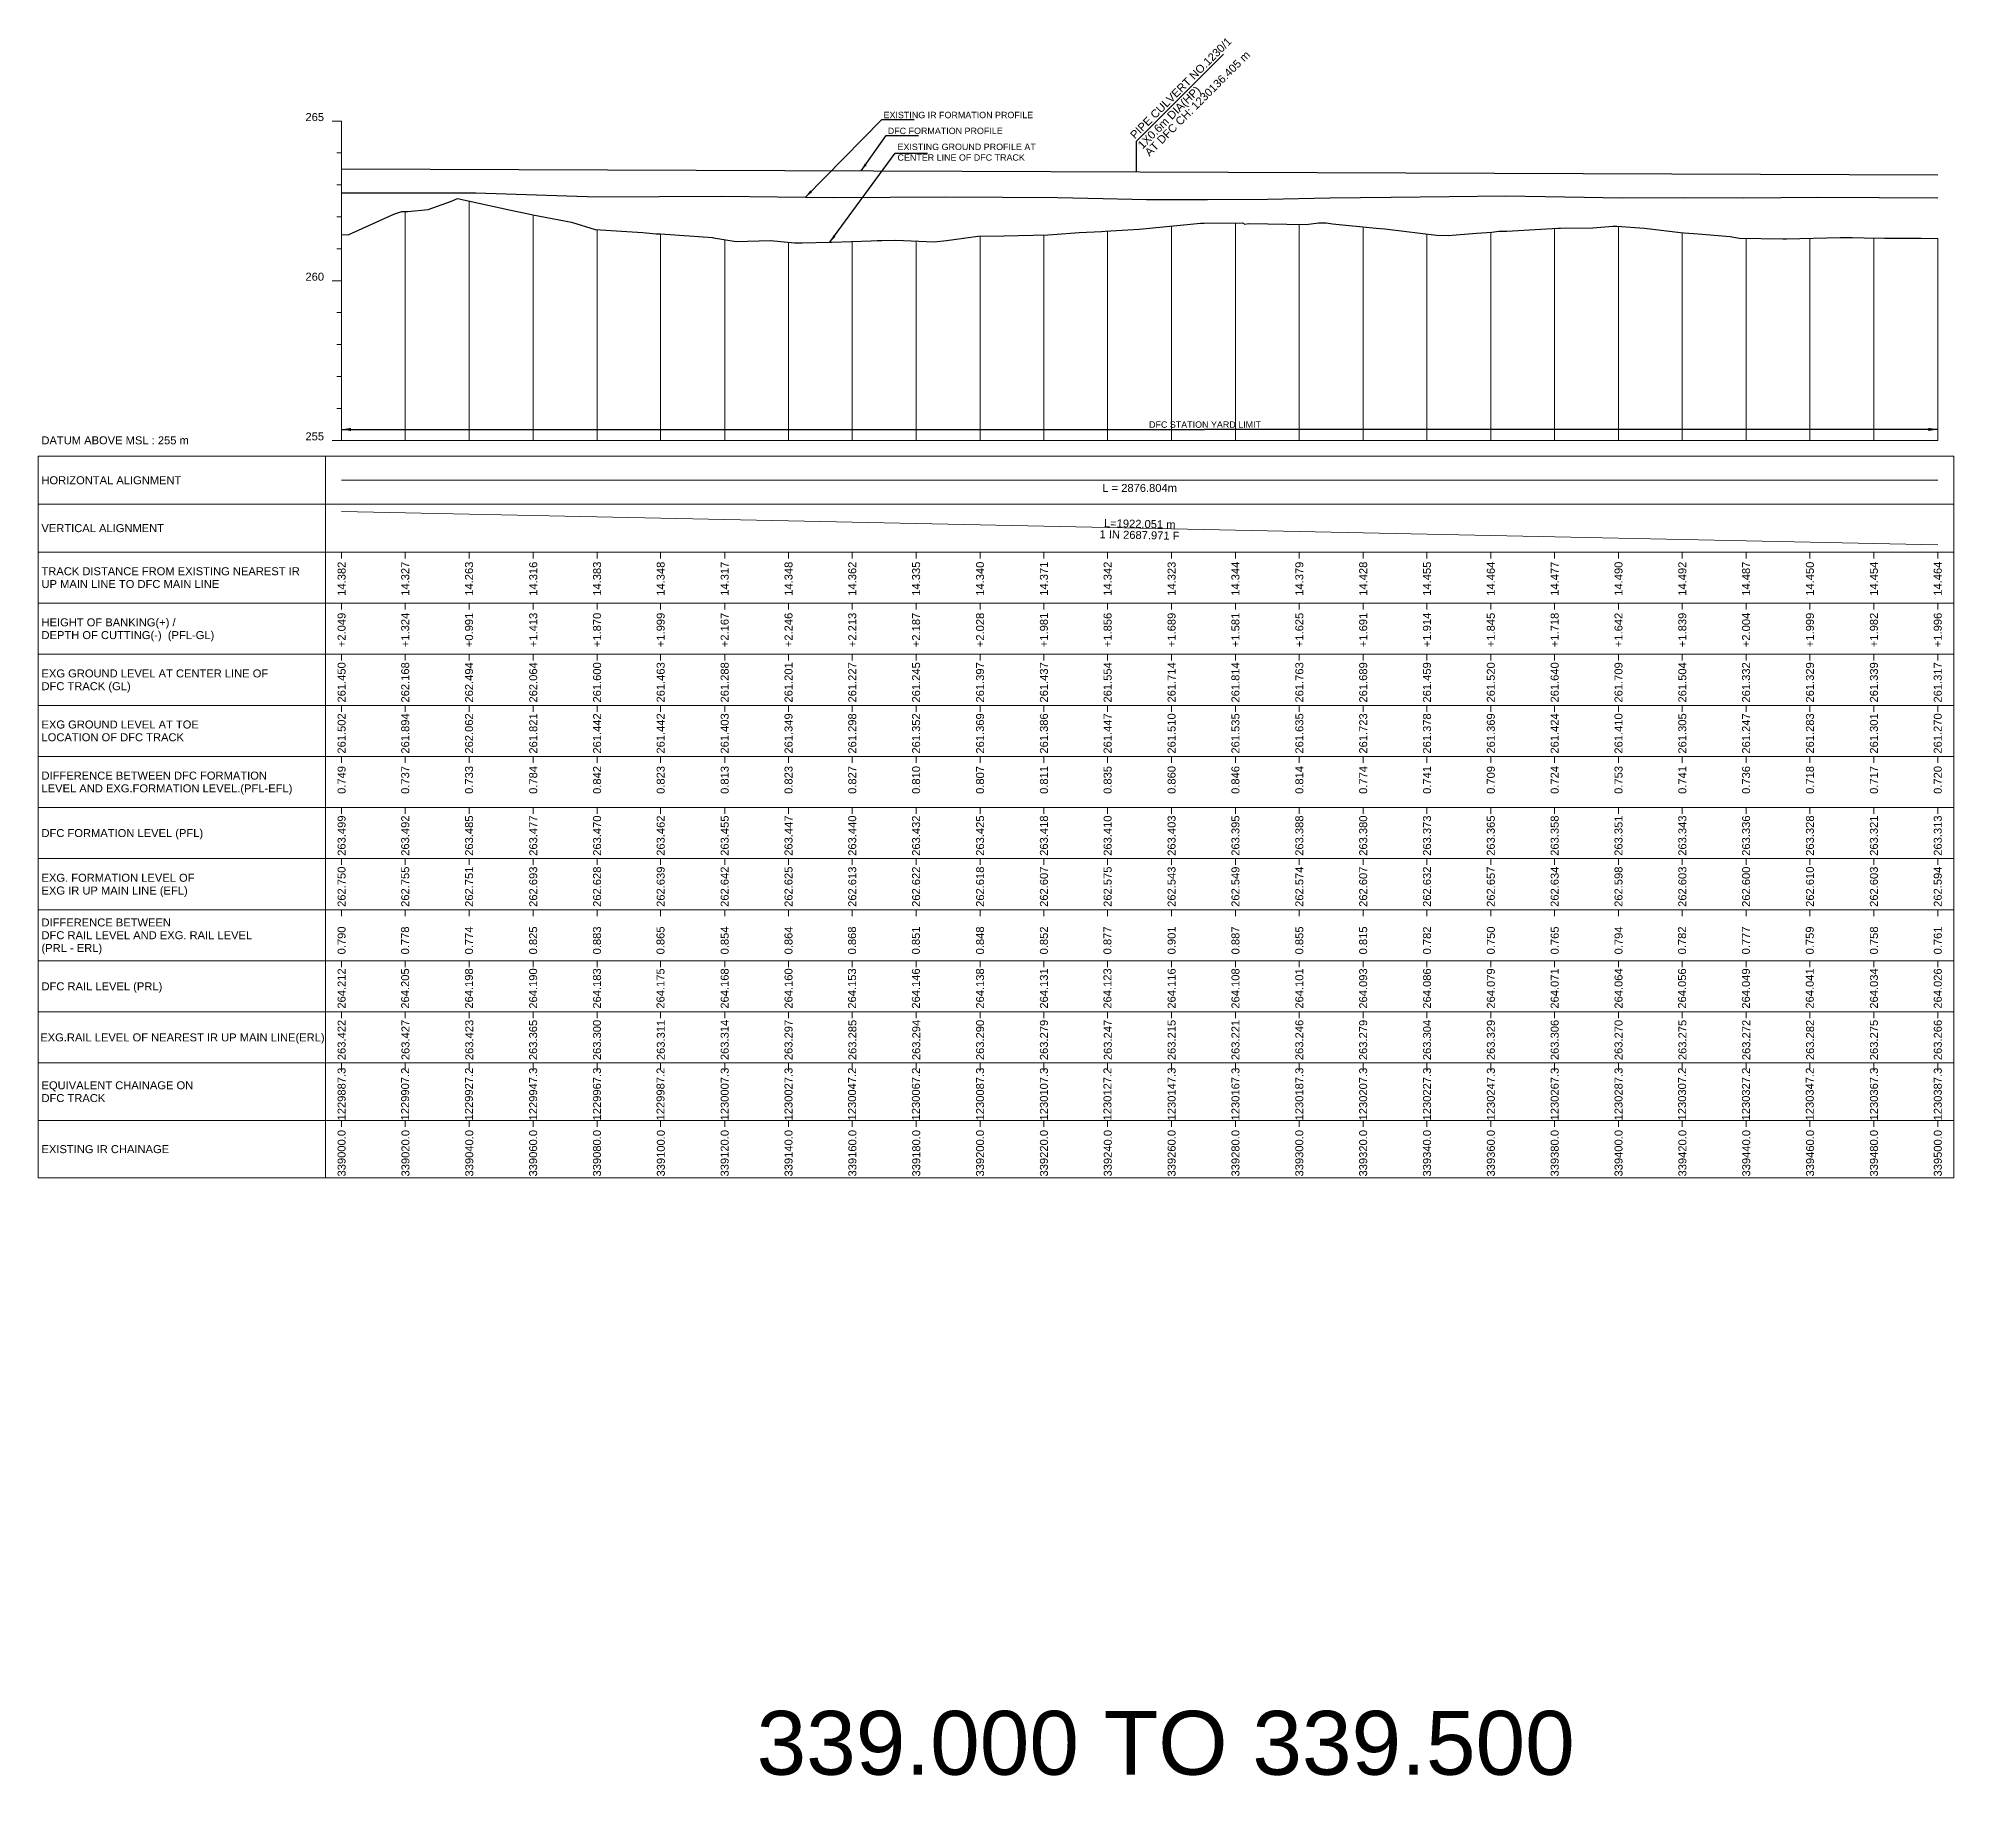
# Model space of a CAD drawing. Header units: metres. Extents: x 30905 to 43495, y -2428 to -1873.
# Drawn here: x 39905 to 40505, y -2428 to -1874 of the extents above; entities that cross this region are included whole.
import ezdxf
from ezdxf.enums import TextEntityAlignment as Align

# ---------------------------------------------------------------- set-up
doc = ezdxf.new("R2010")
doc.units = ezdxf.units.M
doc.header["$MEASUREMENT"] = 0
for name, color, linetype, lineweight in [('LS CUT FILL', 10, 'Continuous', 0), ('LS DATUM', 7, 'Continuous', 0), ('LS DATUM X', 7, 'Continuous', 0), ('LS DATUM Y', 7, 'Continuous', 0), ('LS DIFF. EXG.RL & PRO. RL', 10, 'Continuous', 0), ('LS DIFF. PFL & EFL', 10, 'Continuous', 0), ('LS EXG FL', 7, 'Continuous', 0), ('LS EXG GL', 7, 'Continuous', 0), ('LS EXG GL AT PRO TOE', 7, 'Continuous', 0), ('LS EXG IR CH', 7, 'Continuous', 0), ('LS EXG RL', 7, 'Continuous', 0), ('LS EXG. FL', 7, 'Continuous', 0), ('LS EXG. GL', 7, 'Continuous', 0), ('LS EXG. GL AT PRO. TOE', 7, 'Continuous', 0), ('LS EXG. IR CH', 7, 'Continuous', 0), ('LS EXG. RL', 7, 'Continuous', 0), ('LS FRAME', 7, 'Continuous', 0), ('LS HORIZONTAL ALIGNMENT', 10, 'Continuous', 0), ('LS PFL-EFL', 10, 'Continuous', 0), ('LS PRL-ERL', 10, 'Continuous', 0), ('LS PRO FL', 10, 'Continuous', 0), ('LS PRO. CUT & FILL', 10, 'Continuous', 0), ('LS PRO. DFCC CH', 10, 'Continuous', 0), ('LS PRO. FL', 10, 'Continuous', 0), ('LS PRO. RL', 10, 'Continuous', 0), ('LS PROFILE EXG FL', 7, 'Continuous', 25), ('LS PROFILE EXG GL', 7, 'Continuous', 30), ('LS PROFILE PRO FL', 1, 'Continuous', 30), ('LS TICKS', 7, 'Continuous', 0), ('LS TRACK CENTER', 10, 'Continuous', 0), ("LS TRACK CENTER's", 10, 'Continuous', 0), ('LS VERTICAL ALIGNMENT', 10, 'Continuous', 0), ('Profile Grid', 7, 'Continuous', 0)]:
    doc.layers.add(name, color=color, linetype=linetype, lineweight=lineweight)
for name, color, linetype in [('LS DRAIN CULVERT', 10, 'Continuous'), ('ref text', 3, 'Continuous'), ('STATION YARD LIMIT IN LS', 7, 'Continuous')]:
    doc.layers.add(name, color=color, linetype=linetype)
doc.styles.get("Standard").update_dxf_attribs({"font": 'arial.ttf'})
doc.styles.add('Style-Arial', font='arial.ttf')
doc.styles.add('StyleArial', font='arial.ttf')
doc.dimstyles.get("Standard").update_dxf_attribs({"dimtxt": 5, "dimasz": 0.18, "dimexe": 0.18, "dimexo": 0.0625, "dimgap": 0.09, "dimtad": 0, "dimtih": 1, "dimtoh": 1, "dimdec": 4, "dimzin": 0, "dimdsep": 46, "dimtxsty": 'Standard', "dimcen": 0.09, "dimadec": 0, "dimazin": 0, "dimtfac": 1, "dimtdec": 4, "dimtofl": 0, "dimtmove": 0, "dimatfit": 3, "dimfxl": 1, "dimtolj": 1, "dimtzin": 0, "dimarcsym": 0})

msp = doc.modelspace()

# ---------------------------------------------------------------- texts
at = {"layer": 'LS CUT FILL', "lineweight": 0, "style": 'Style-Arial'}
for s, p in [('+2.049', (40000, -2054)), ('+1.324', (40019.93, -2054)), ('+0.991', (40039.93, -2054)), ('+1.413', (40060.03, -2054)), ('+1.870', (40080.03, -2054)), ('+1.999', (40099.95, -2054)), ('+2.167', (40120, -2054)), ('+2.246', (40140, -2054)), ('+2.213', (40159.96, -2054)), ('+2.187', (40179.96, -2054)), ('+2.028', (40200, -2054)), ('+1.981', (40220, -2054)), ('+1.856', (40239.95, -2054)), ('+1.689', (40259.99, -2054)), ('+1.581', (40279.99, -2054)), ('+1.625', (40300.01, -2054)), ('+1.691', (40320.01, -2054)), ('+1.914', (40339.99, -2054)), ('+1.845', (40359.99, -2054)), ('+1.718', (40379.99, -2054)), ('+1.642', (40399.99, -2054)), ('+1.839', (40419.98, -2054)), ('+2.004', (40439.95, -2054)), ('+1.999', (40459.95, -2054)), ('+1.982', (40479.99, -2054)), ('+1.996', (40499.99, -2054))]:
    msp.add_text(s, height=2.5, rotation=90, dxfattribs=at).set_placement(p, align=Align.MIDDLE_RIGHT)
at = {"layer": 'LS DATUM', "color": 7, "style": 'StyleArial'}
msp.add_text('DATUM ABOVE MSL : 255 m', height=2.5, rotation=0.00003, dxfattribs=at).set_placement((39905.97, -2000), align=Align.MIDDLE_LEFT)
at = {"layer": 'LS DATUM Y', "color": 7, "lineweight": 0, "style": 'Style-Arial'}
for s, p in [('265', (39994.5, -1900)), ('265', (39994.5, -1900)), ('260', (39994.5, -1950)), ('255', (39994.5, -2000))]:
    msp.add_text(s, height=2.5, dxfattribs=at).set_placement(p, align=Align.RIGHT)
at = {"layer": 'LS DIFF. EXG.RL & PRO. RL', "color": 10, "style": 'StyleArial'}
for s, p in [('DIFFERENCE BETWEEN ', (39906, -2151)), ('DFC RAIL LEVEL AND EXG. RAIL LEVEL ', (39906, -2155)), ('(PRL - ERL)', (39906, -2159))]:
    msp.add_text(s, height=2.5, rotation=0.00003, dxfattribs=at).set_placement(p, align=Align.MIDDLE_LEFT)
at = {"layer": 'LS DIFF. PFL & EFL', "color": 10, "style": 'StyleArial'}
for s, p in [('DIFFERENCE BETWEEN DFC FORMATION ', (39906, -2105)), ('LEVEL AND EXG.FORMATION LEVEL.(PFL-EFL)', (39906, -2109))]:
    msp.add_text(s, height=2.5, rotation=0.00003, dxfattribs=at).set_placement(p, align=Align.MIDDLE_LEFT)
at = {"layer": 'LS DRAIN CULVERT'}
for s, p in [('PIPE CULVERT NO.1230/1', (40248.53, -1905.76)), ('AT DFC CH: 1230136.405 m', (40253.08, -1911.2)), ('1X0.6m DIA(HP)', (40250.88, -1908.91))]:
    msp.add_text(s, height=2.5, rotation=44.95988, dxfattribs=at).set_placement(p)
at = {"layer": 'LS EXG FL', "style": 'StyleArial'}
for s, p in [('EXG. FORMATION LEVEL OF', (39906, -2137)), ('EXG IR UP MAIN LINE (EFL)', (39906, -2141))]:
    msp.add_text(s, height=2.5, rotation=0.00003, dxfattribs=at).set_placement(p, align=Align.MIDDLE_LEFT)
at = {"layer": 'LS EXG GL', "lineweight": 0, "style": 'Style-Arial'}
for s, p in [('261.450', (40000, -2069.5)), ('262.168', (40019.93, -2069.5)), ('262.494', (40039.93, -2069.5)), ('262.064', (40060.03, -2069.5)), ('261.600', (40080.03, -2069.5)), ('261.463', (40099.95, -2069.5)), ('261.288', (40120, -2069.5)), ('261.201', (40140, -2069.5)), ('261.227', (40159.96, -2069.5)), ('261.245', (40179.96, -2069.5)), ('261.397', (40200, -2069.5)), ('261.437', (40220, -2069.5)), ('261.554', (40239.95, -2069.5)), ('261.714', (40259.99, -2069.5)), ('261.814', (40279.99, -2069.5)), ('261.763', (40300.01, -2069.5)), ('261.689', (40320.01, -2069.5)), ('261.459', (40339.99, -2069.5)), ('261.520', (40359.99, -2069.5)), ('261.640', (40379.99, -2069.5)), ('261.709', (40399.99, -2069.5)), ('261.504', (40419.98, -2069.5)), ('261.332', (40439.95, -2069.5)), ('261.329', (40459.95, -2069.5)), ('261.339', (40479.99, -2069.5)), ('261.317', (40499.99, -2069.5))]:
    msp.add_text(s, height=2.5, rotation=90, dxfattribs=at).set_placement(p, align=Align.MIDDLE_RIGHT)
at = {"layer": 'LS EXG GL AT PRO TOE', "color": 7, "style": 'StyleArial'}
for s, p in [('EXG GROUND LEVEL AT TOE', (39906, -2089)), ('LOCATION OF DFC TRACK', (39906, -2093))]:
    msp.add_text(s, height=2.5, rotation=0.00003, dxfattribs=at).set_placement(p, align=Align.MIDDLE_LEFT)
at = {"layer": 'LS EXG IR CH', "style": 'Style-Arial'}
for s, p in [('339000.0', (40000, -2216)), ('339020.0', (40020, -2216)), ('339040.0', (40040, -2216)), ('339060.0', (40060, -2216)), ('339080.0', (40080, -2216)), ('339100.0', (40100, -2216)), ('339120.0', (40120, -2216)), ('339140.0', (40140, -2216)), ('339160.0', (40160, -2216)), ('339180.0', (40180, -2216)), ('339200.0', (40200, -2216)), ('339220.0', (40220, -2216)), ('339240.0', (40240, -2216)), ('339260.0', (40260, -2216)), ('339280.0', (40280, -2216)), ('339300.0', (40300, -2216)), ('339320.0', (40320, -2216)), ('339340.0', (40340, -2216)), ('339360.0', (40360, -2216)), ('339380.0', (40380, -2216)), ('339400.0', (40400, -2216)), ('339420.0', (40420, -2216)), ('339440.0', (40440, -2216)), ('339460.0', (40460, -2216)), ('339480.0', (40480, -2216)), ('339500.0', (40500, -2216))]:
    msp.add_text(s, height=2.5, rotation=90, dxfattribs=at).set_placement(p, align=Align.MIDDLE_RIGHT)
at = {"layer": 'LS EXG RL', "style": 'Style-Arial'}
for s, p in [('263.422', (40000, -2181.5)), ('263.427', (40020, -2181.5)), ('263.423', (40040, -2181.5)), ('263.365', (40060, -2181.5)), ('263.300', (40080, -2181.5)), ('263.311', (40100, -2181.5)), ('263.314', (40120, -2181.5)), ('263.297', (40140, -2181.5)), ('263.285', (40160, -2181.5)), ('263.294', (40180, -2181.5)), ('263.290', (40200, -2181.5)), ('263.279', (40220, -2181.5)), ('263.247', (40240, -2181.5)), ('263.215', (40260, -2181.5)), ('263.221', (40280, -2181.5)), ('263.246', (40300, -2181.5)), ('263.279', (40320, -2181.5)), ('263.304', (40340, -2181.5)), ('263.329', (40360, -2181.5)), ('263.306', (40380, -2181.5)), ('263.270', (40400, -2181.5)), ('263.275', (40420, -2181.5)), ('263.272', (40440, -2181.5)), ('263.282', (40460, -2181.5)), ('263.275', (40480, -2181.5)), ('263.266', (40500, -2181.5))]:
    msp.add_text(s, height=2.5, rotation=90, dxfattribs=at).set_placement(p, align=Align.MIDDLE_RIGHT)
at = {"layer": 'LS EXG. FL'}
for s, p in [('262.750', (40000, -2133.5)), ('262.755', (40019.93, -2133.5)), ('262.751', (40039.93, -2133.5)), ('262.693', (40060.03, -2133.5)), ('262.628', (40080.03, -2133.5)), ('262.639', (40099.95, -2133.5)), ('262.642', (40120, -2133.5)), ('262.625', (40140, -2133.5)), ('262.613', (40159.96, -2133.5)), ('262.622', (40179.96, -2133.5)), ('262.618', (40200, -2133.5)), ('262.607', (40220, -2133.5)), ('262.575', (40239.95, -2133.5)), ('262.543', (40259.99, -2133.5)), ('262.549', (40279.99, -2133.5)), ('262.574', (40300.01, -2133.5)), ('262.607', (40320.01, -2133.5)), ('262.632', (40339.99, -2133.5)), ('262.657', (40359.99, -2133.5)), ('262.634', (40379.99, -2133.5)), ('262.598', (40399.99, -2133.5)), ('262.603', (40419.98, -2133.5)), ('262.600', (40439.95, -2133.5)), ('262.610', (40459.95, -2133.5)), ('262.603', (40479.99, -2133.5)), ('262.594', (40499.99, -2133.5))]:
    msp.add_text(s, height=2.5, rotation=90, dxfattribs=at).set_placement(p, align=Align.MIDDLE_RIGHT)
at = {"layer": 'LS EXG. GL', "color": 7, "style": 'StyleArial'}
for s, p in [('EXG GROUND LEVEL AT CENTER LINE OF ', (39906, -2073)), ('DFC TRACK (GL)', (39906, -2077))]:
    msp.add_text(s, height=2.5, rotation=0.00003, dxfattribs=at).set_placement(p, align=Align.MIDDLE_LEFT)
at = {"layer": 'LS EXG. GL AT PRO. TOE'}
for s, p in [('261.502', (40000, -2085.5)), ('261.894', (40019.93, -2085.5)), ('262.062', (40039.93, -2085.5)), ('261.821', (40060.03, -2085.5)), ('261.442', (40080.03, -2085.5)), ('261.442', (40099.95, -2085.5)), ('261.403', (40120, -2085.5)), ('261.349', (40140, -2085.5)), ('261.298', (40159.96, -2085.5)), ('261.352', (40179.96, -2085.5)), ('261.369', (40200, -2085.5)), ('261.386', (40220, -2085.5)), ('261.447', (40239.95, -2085.5)), ('261.510', (40259.99, -2085.5)), ('261.535', (40279.99, -2085.5)), ('261.635', (40300.01, -2085.5)), ('261.723', (40320.01, -2085.5)), ('261.378', (40339.99, -2085.5)), ('261.369', (40359.99, -2085.5)), ('261.424', (40379.99, -2085.5)), ('261.410', (40399.99, -2085.5)), ('261.305', (40419.98, -2085.5)), ('261.247', (40439.95, -2085.5)), ('261.283', (40459.95, -2085.5)), ('261.301', (40479.99, -2085.5)), ('261.270', (40499.99, -2085.5))]:
    msp.add_text(s, height=2.5, rotation=90, dxfattribs=at).set_placement(p, align=Align.MIDDLE_RIGHT)
at = {"layer": 'LS EXG. IR CH', "style": 'StyleArial'}
msp.add_text('EXISTING IR CHAINAGE', height=2.5, rotation=0.00003, dxfattribs=at).set_placement((39906, -2222), align=Align.MIDDLE_LEFT)
at = {"layer": 'LS EXG. RL', "style": 'StyleArial'}
msp.add_text('EXG.RAIL LEVEL OF NEAREST IR UP MAIN LINE(ERL)', height=2.5, rotation=0.00003, dxfattribs=at).set_placement((39905.61, -2187), align=Align.MIDDLE_LEFT)
at = {"layer": 'LS HORIZONTAL ALIGNMENT', "style": 'StyleArial'}
msp.add_text('HORIZONTAL ALIGNMENT', height=2.5, rotation=0.00003, dxfattribs=at).set_placement((39905.97, -2012.5), align=Align.MIDDLE_LEFT)
at = {"layer": 'LS HORIZONTAL ALIGNMENT', "lineweight": 0, "insert": (40249.99, -2014.92), "char_height": 2.5, "attachment_point": 5, "line_spacing_factor": 0.6, "style": 'Style-Arial'}
msp.add_mtext('L = 2876.804m', dxfattribs=at)
at = {"layer": 'LS PFL-EFL'}
for s, p in [('0.749', (40000, -2102)), ('0.737', (40019.93, -2102)), ('0.733', (40039.93, -2102)), ('0.784', (40060.03, -2102)), ('0.842', (40080.03, -2102)), ('0.823', (40099.95, -2102)), ('0.813', (40120, -2102)), ('0.823', (40140, -2102)), ('0.827', (40159.96, -2102)), ('0.810', (40179.96, -2102)), ('0.807', (40200, -2102)), ('0.811', (40220, -2102)), ('0.835', (40239.95, -2102)), ('0.860', (40259.99, -2102)), ('0.846', (40279.99, -2102)), ('0.814', (40300.01, -2102)), ('0.774', (40320.01, -2102)), ('0.741', (40339.99, -2102)), ('0.709', (40359.99, -2102)), ('0.724', (40379.99, -2102)), ('0.753', (40399.99, -2102)), ('0.741', (40419.98, -2102)), ('0.736', (40439.95, -2102)), ('0.718', (40459.95, -2102)), ('0.717', (40479.99, -2102)), ('0.720', (40499.99, -2102))]:
    msp.add_text(s, height=2.5, rotation=90, dxfattribs=at).set_placement(p, align=Align.MIDDLE_RIGHT)
at = {"layer": 'LS PRL-ERL'}
for s, p in [('0.790', (40001.25, -2161)), ('0.778', (40021.15, -2161)), ('0.774', (40041.15, -2161)), ('0.825', (40061.25, -2161)), ('0.883', (40081.25, -2161)), ('0.865', (40101.15, -2161)), ('0.854', (40121.25, -2161)), ('0.864', (40141.25, -2161)), ('0.868', (40161.15, -2161)), ('0.851', (40181.15, -2161)), ('0.848', (40201.25, -2161)), ('0.852', (40221.25, -2161)), ('0.877', (40241.15, -2161)), ('0.901', (40261.25, -2161)), ('0.887', (40281.25, -2161)), ('0.855', (40301.25, -2161)), ('0.815', (40321.25, -2161)), ('0.782', (40341.25, -2161)), ('0.750', (40361.25, -2161)), ('0.765', (40381.25, -2161)), ('0.794', (40401.25, -2161)), ('0.782', (40421.15, -2161)), ('0.777', (40441.15, -2161)), ('0.759', (40461.15, -2161)), ('0.758', (40481.25, -2161)), ('0.761', (40501.25, -2161))]:
    msp.add_text(s, height=2.5, rotation=90, dxfattribs=at).set_placement(p)
at = {"layer": 'LS PRO FL', "lineweight": 0, "style": 'Style-Arial'}
for s, p in [('263.499', (40000, -2117.5)), ('263.492', (40019.93, -2117.5)), ('263.485', (40039.93, -2117.5)), ('263.477', (40060.03, -2117.5)), ('263.470', (40080.03, -2117.5)), ('263.462', (40099.95, -2117.5)), ('263.455', (40120, -2117.5)), ('263.447', (40140, -2117.5)), ('263.440', (40159.96, -2117.5)), ('263.432', (40179.96, -2117.5)), ('263.425', (40200, -2117.5)), ('263.418', (40220, -2117.5)), ('263.410', (40239.95, -2117.5)), ('263.403', (40259.99, -2117.5)), ('263.395', (40279.99, -2117.5)), ('263.388', (40300.01, -2117.5)), ('263.380', (40320.01, -2117.5)), ('263.373', (40339.99, -2117.5)), ('263.365', (40359.99, -2117.5)), ('263.358', (40379.99, -2117.5)), ('263.351', (40399.99, -2117.5)), ('263.343', (40419.98, -2117.5)), ('263.336', (40439.95, -2117.5)), ('263.328', (40459.95, -2117.5)), ('263.321', (40479.99, -2117.5)), ('263.313', (40499.99, -2117.5))]:
    msp.add_text(s, height=2.5, rotation=90, dxfattribs=at).set_placement(p, align=Align.MIDDLE_RIGHT)
at = {"layer": 'LS PRO. CUT & FILL', "color": 10, "style": 'StyleArial'}
for s, p in [('HEIGHT OF BANKING(+) /', (39906, -2057)), ('DEPTH OF CUTTING(-)  (PFL-GL)', (39906, -2061))]:
    msp.add_text(s, height=2.5, rotation=0.00003, dxfattribs=at).set_placement(p, align=Align.MIDDLE_LEFT)
at = {"layer": 'LS PRO. DFCC CH', "color": 10, "style": 'Style-Arial'}
for s, p in [('EQUIVALENT CHAINAGE ON ', (39906, -2202)), ('DFC TRACK', (39906, -2206))]:
    msp.add_text(s, height=2.5, rotation=0.00003, dxfattribs=at).set_placement(p, align=Align.MIDDLE_LEFT)
at = {"layer": 'LS PRO. DFCC CH'}
for s, p in [('1229887.3', (40001.25, -2213)), ('1229907.2', (40021.15, -2213)), ('1229927.2', (40041.15, -2213)), ('1229947.3', (40061.25, -2213)), ('1229967.3', (40081.25, -2213)), ('1229987.2', (40101.15, -2213)), ('1230007.3', (40121.25, -2213)), ('1230027.3', (40141.25, -2213)), ('1230047.2', (40161.15, -2213)), ('1230067.2', (40181.15, -2213)), ('1230087.3', (40201.25, -2213)), ('1230107.3', (40221.25, -2213)), ('1230127.2', (40241.15, -2213)), ('1230147.3', (40261.25, -2213)), ('1230167.3', (40281.25, -2213)), ('1230187.3', (40301.25, -2213)), ('1230207.3', (40321.25, -2213)), ('1230227.3', (40341.25, -2213)), ('1230247.3', (40361.25, -2213)), ('1230267.3', (40381.25, -2213)), ('1230287.3', (40401.25, -2213)), ('1230307.2', (40421.15, -2213)), ('1230327.2', (40441.15, -2213)), ('1230347.2', (40461.15, -2213)), ('1230367.3', (40481.25, -2213)), ('1230387.3', (40501.25, -2213))]:
    msp.add_text(s, height=2.5, rotation=90, dxfattribs=at).set_placement(p)
at = {"layer": 'LS PRO. FL', "color": 10, "style": 'StyleArial'}
msp.add_text('DFC FORMATION LEVEL (PFL) ', height=2.5, rotation=0.00003, dxfattribs=at).set_placement((39906, -2123), align=Align.MIDDLE_LEFT)
at = {"layer": 'LS PRO. RL'}
for s, p in [('264.212', (40001.25, -2178)), ('264.205', (40021.15, -2178)), ('264.198', (40041.15, -2178)), ('264.190', (40061.25, -2178)), ('264.183', (40081.25, -2178)), ('264.175', (40101.15, -2178)), ('264.168', (40121.25, -2178)), ('264.160', (40141.25, -2178)), ('264.153', (40161.15, -2178)), ('264.146', (40181.15, -2178)), ('264.138', (40201.25, -2178)), ('264.131', (40221.25, -2178)), ('264.123', (40241.15, -2178)), ('264.116', (40261.25, -2178)), ('264.108', (40281.25, -2178)), ('264.101', (40301.25, -2178)), ('264.093', (40321.25, -2178)), ('264.086', (40341.25, -2178)), ('264.079', (40361.25, -2178)), ('264.071', (40381.25, -2178)), ('264.064', (40401.25, -2178)), ('264.056', (40421.15, -2178)), ('264.049', (40441.15, -2178)), ('264.041', (40461.15, -2178)), ('264.034', (40481.25, -2178)), ('264.026', (40501.25, -2178))]:
    msp.add_text(s, height=2.5, rotation=90, dxfattribs=at).set_placement(p)
at = {"layer": 'LS PRO. RL', "color": 10, "style": 'StyleArial'}
msp.add_text('DFC RAIL LEVEL (PRL)', height=2.5, rotation=0.00003, dxfattribs=at).set_placement((39906, -2171), align=Align.MIDDLE_LEFT)
at = {"layer": 'LS PROFILE EXG FL', "color": 7, "linetype": 'Continuous', "lineweight": 0, "style": 'Style-Arial'}
msp.add_text('EXISTING IR FORMATION PROFILE', height=2, dxfattribs=at).set_placement((40169.77, -1899.1))
at = {"layer": 'LS PROFILE EXG GL', "color": 7, "insert": (40174.14, -1907.08, 0), "char_height": 2, "width": 84.4035, "attachment_point": 1, "style": 'Style-Arial'}
msp.add_mtext('EXISTING GROUND PROFILE AT\\PCENTER LINE OF DFC TRACK', dxfattribs=at)
at = {"layer": 'LS PROFILE PRO FL', "style": 'Style-Arial'}
msp.add_text(' DFC FORMATION PROFILE', height=2, dxfattribs=at).set_placement((40170.32, -1904.08, 0))
at = {"layer": 'LS TRACK CENTER'}
for s, p in [('14.382', (40000, -2038)), ('14.327', (40019.93, -2038)), ('14.263', (40039.93, -2038)), ('14.316', (40060.03, -2038)), ('14.383', (40080.03, -2038)), ('14.348', (40099.95, -2038)), ('14.317', (40120, -2038)), ('14.348', (40140, -2038)), ('14.362', (40159.96, -2038)), ('14.335', (40179.96, -2038)), ('14.340', (40200, -2038)), ('14.371', (40220, -2038)), ('14.342', (40239.95, -2038)), ('14.323', (40259.99, -2038)), ('14.344', (40279.99, -2038)), ('14.379', (40300.01, -2038)), ('14.428', (40320.01, -2038)), ('14.455', (40339.99, -2038)), ('14.464', (40359.99, -2038)), ('14.477', (40379.99, -2038)), ('14.490', (40399.99, -2038)), ('14.492', (40419.98, -2038)), ('14.487', (40439.95, -2038)), ('14.450', (40459.95, -2038)), ('14.454', (40479.99, -2038)), ('14.464', (40499.99, -2038))]:
    msp.add_text(s, height=2.5, rotation=90, dxfattribs=at).set_placement(p, align=Align.MIDDLE_RIGHT)
at = {"layer": "LS TRACK CENTER's", "color": 10, "style": 'StyleArial'}
for s, p in [('TRACK DISTANCE FROM EXISTING NEAREST IR ', (39906, -2041)), ('UP MAIN LINE TO DFC MAIN LINE', (39906, -2045))]:
    msp.add_text(s, height=2.5, rotation=0.00003, dxfattribs=at).set_placement(p, align=Align.MIDDLE_LEFT)
at = {"layer": 'LS VERTICAL ALIGNMENT', "style": 'StyleArial'}
msp.add_text('VERTICAL ALIGNMENT', height=2.5, rotation=0.00003, dxfattribs=at).set_placement((39905.97, -2027.5), align=Align.MIDDLE_LEFT)
at = {"layer": 'LS VERTICAL ALIGNMENT', "lineweight": 0, "insert": (40249.99, -2027.92), "char_height": 2.5, "attachment_point": 5, "rotation": 358.79693, "line_spacing_factor": 0.84, "style": 'Style-Arial'}
msp.add_mtext('L=1922.051 m\\P1 IN 2687.971 F', dxfattribs=at)
at = {"layer": 'ref text', "color": 3, "insert": (40130, -2418.23), "char_height": 20, "width": 256.3165, "attachment_point": 7, "bg_fill": 3, "box_fill_scale": 1.5, "bg_fill_color": 256, "bg_fill_transparency": 0}
msp.add_mtext('339.000 TO 339.500', dxfattribs=at)
at = {"layer": 'STATION YARD LIMIT IN LS', "color": 10, "lineweight": 15, "insert": (40270.47, -1995.08), "char_height": 2, "attachment_point": 5, "rotation": 0.00003, "line_spacing_factor": 0.84, "style": 'Style-Arial'}
msp.add_mtext('DFC STATION YARD LIMIT', dxfattribs=at)

# ---------------------------------------------------------------- linework, layer by layer
at = {"layer": 'LS DATUM X', "color": 7, "linetype": 'Continuous', "lineweight": 0}
msp.add_line((40000, -2000), (40499.99, -2000), dxfattribs=at)
at = {"layer": 'LS DATUM Y', "color": 7, "linetype": 'Continuous', "lineweight": 0}
for p, q in [((39997, -1900), (40000, -1900)), ((39997, -1900), (40000, -1900)), ((40000, -2000), (40000, -1900)), ((39998.5, -1910), (40000, -1910)), ((39998.5, -1920), (40000, -1920)), ((39998.5, -1930), (40000, -1930)), ((39998.5, -1940), (40000, -1940)), ((39997, -1950), (40000, -1950)), ((39998.5, -1960), (40000, -1960)), ((39998.5, -1970), (40000, -1970)), ((39998.5, -1980), (40000, -1980)), ((39998.5, -1990), (40000, -1990)), ((39997, -2000), (40000, -2000))]:
    msp.add_line(p, q, dxfattribs=at)
at = {"layer": 'LS DRAIN CULVERT'}
msp.add_lwpolyline([(40276.24, -1879.04), (40248.91, -1906.37), (40248.95, -1915.93)], dxfattribs=at)
at = {"layer": 'LS FRAME'}
for points in [[(39995, -2231), (39905, -2231), (39905, -2005)], [(39905, -2005), (39995, -2005)], [(39995, -2020), (39905, -2020)], [(39995, -2035), (39905, -2035)], [(39995, -2051), (39905, -2051)], [(39905, -2051), (39995, -2051)], [(39995, -2067), (39905, -2067)], [(39905, -2067), (39995, -2067)], [(39995, -2083), (39905, -2083)], [(39905, -2083), (39995, -2083)], [(39995, -2099), (39905, -2099)], [(39995, -2115), (39905, -2115)], [(39905, -2115), (39995, -2115)], [(39995, -2131), (39905, -2131)], [(39905, -2131), (39995, -2131)], [(39995, -2147), (39905, -2147)], [(39905, -2147), (39995, -2147)], [(39995, -2163), (39905, -2163)], [(39905, -2163), (39995, -2163)], [(39995, -2179), (39905, -2179)], [(39995, -2195), (39905, -2195)], [(39995, -2213), (39905, -2213)]]:
    msp.add_lwpolyline(points, dxfattribs=at)
at = {"layer": 'LS FRAME', "color": 7, "linetype": 'Continuous', "lineweight": 0, "flags": 128}
for points in [[(39995, -2020), (40504.99, -2020), (40504.99, -2005), (39995, -2005), (39995, -2020)], [(39995, -2035), (40504.99, -2035), (40504.99, -2020), (39995, -2020), (39995, -2035)], [(39995, -2051), (40504.99, -2051), (40504.99, -2035), (39995, -2035), (39995, -2051)], [(39995, -2067), (40504.99, -2067), (40504.99, -2051), (39995, -2051), (39995, -2067)], [(39995, -2083), (40504.99, -2083), (40504.99, -2067), (39995, -2067), (39995, -2083)], [(39995, -2099), (40504.99, -2099), (40504.99, -2083), (39995, -2083), (39995, -2099)], [(39995, -2115), (40504.99, -2115), (40504.99, -2099), (39995, -2099), (39995, -2115)], [(39995, -2131), (40504.99, -2131), (40504.99, -2115), (39995, -2115), (39995, -2131)], [(39995, -2147), (40504.99, -2147), (40504.99, -2131), (39995, -2131), (39995, -2147)], [(39995, -2163), (40504.99, -2163), (40504.99, -2147), (39995, -2147), (39995, -2163)], [(39995, -2179), (40504.99, -2179), (40504.99, -2163), (39995, -2163), (39995, -2179)], [(39995, -2195), (40504.99, -2195), (40504.99, -2179), (39995, -2179), (39995, -2195)], [(39995, -2213), (40504.99, -2213), (40504.99, -2195), (39995, -2195), (39995, -2213)], [(39995, -2231), (40504.99, -2231), (40504.99, -2213), (39995, -2213), (39995, -2231)]]:
    msp.add_lwpolyline(points, close=True, dxfattribs=at)
at = {"layer": 'LS FRAME', "color": 7, "linetype": 'Continuous', "lineweight": 0}
msp.add_3dface([(39995, -2099), (39915, -2099), (39915, -2099)], dxfattribs=at)
at = {"layer": 'LS HORIZONTAL ALIGNMENT', "lineweight": 0, "flags": 128}
msp.add_lwpolyline([(40000, -2012.5), (40499.99, -2012.5)], dxfattribs=at)
at = {"layer": 'LS PROFILE EXG FL'}
msp.add_lwpolyline([(40000, -1922.5), (40001.89, -1922.52), (40021.96, -1922.44), (40042.08, -1922.49), (40061.07, -1923.1), (40080.09, -1923.72), (40099.53, -1923.61), (40118.94, -1923.57), (40136.58, -1923.71), (40154.06, -1923.91), (40171.79, -1923.79), (40189.16, -1923.76), (40207.13, -1923.86), (40224.3, -1923.95), (40238.58, -1924.21), (40252.16, -1924.59), (40271.21, -1924.53), (40290.09, -1924.47), (40309.52, -1924.06), (40328.79, -1923.82), (40346.93, -1923.59), (40364.55, -1923.37), (40383.13, -1923.71), (40401.23, -1924.04), (40420.37, -1923.97), (40439.01, -1924), (40450.85, -1923.94), (40462.46, -1923.88), (40481.6, -1923.97), (40500, -1924.06)], dxfattribs=at)
at = {"layer": 'LS PROFILE EXG GL', "flags": 128}
msp.add_lwpolyline([(40000, -1935.5), (40002.07, -1935.62), (40016.41, -1929.21), (40018.88, -1928.28), (40020.74, -1928.35), (40027.14, -1927.68), (40027.14, -1927.68), (40034.46, -1925.07), (40036.29, -1924.25), (40053.02, -1927.95), (40058.6, -1929.06), (40059.94, -1929.34), (40072.03, -1931.67), (40079.43, -1933.96), (40094.33, -1934.9), (40098.56, -1935.35), (40099.93, -1935.37), (40116.34, -1936.52), (40116.44, -1936.53), (40116.54, -1936.53), (40123.63, -1937.74), (40134.36, -1937.42), (40141.86, -1938.18), (40144.32, -1938.14), (40152.94, -1937.97), (40153.52, -1937.95), (40165.84, -1937.53), (40167.79, -1937.45), (40169.2, -1937.4), (40173.59, -1937.27), (40185.67, -1937.81), (40189.51, -1937.41), (40199.43, -1936.04), (40207.49, -1935.94), (40221.26, -1935.6), (40222.78, -1935.51), (40231, -1934.94), (40238.01, -1934.56), (40239.22, -1934.51), (40249.83, -1933.81), (40265.89, -1932.32), (40269, -1932), (40270.21, -1931.99), (40282.26, -1931.83), (40282.95, -1932.25), (40284.11, -1932.11), (40302.18, -1932.41), (40305.98, -1931.86), (40308.43, -1931.83), (40310.39, -1932.18), (40324.07, -1933.51), (40326.82, -1933.75), (40326.82, -1933.75), (40327.63, -1933.9), (40343, -1935.78), (40346.64, -1935.82), (40355.51, -1935.1), (40360.34, -1934.78), (40362.48, -1934.52), (40365.03, -1934.47), (40381.02, -1933.54), (40381.84, -1933.53), (40391.99, -1933.41), (40391.99, -1933.41), (40398.26, -1932.96), (40399.47, -1932.87), (40408.18, -1933.54), (40419.39, -1934.94), (40420.58, -1934.98), (40424.96, -1935.37), (40434.99, -1936.14), (40437.78, -1936.63), (40451.5, -1936.91), (40451.94, -1936.91), (40452.64, -1936.91), (40469.45, -1936.46), (40473.26, -1936.45), (40476.98, -1936.54), (40483.3, -1936.7), (40494.76, -1936.64), (40499.99, -1936.83)], dxfattribs=at)
at = {"layer": 'LS PROFILE PRO FL'}
msp.add_line((40000, -1915.01), (40499.99, -1916.87), dxfattribs=at)
at = {"layer": 'LS TICKS', "color": 7, "linetype": 'Continuous', "lineweight": 0, "flags": 128}
for points in [[(40000, -2037), (40000, -2035)], [(40019.93, -2037), (40019.93, -2035)], [(40039.93, -2037), (40039.93, -2035)], [(40060.03, -2037), (40060.03, -2035)], [(40080.03, -2037), (40080.03, -2035)], [(40099.95, -2037), (40099.95, -2035)], [(40120, -2037), (40120, -2035)], [(40140, -2037), (40140, -2035)], [(40159.96, -2037), (40159.96, -2035)], [(40179.96, -2037), (40179.96, -2035)], [(40200, -2037), (40200, -2035)], [(40220, -2037), (40220, -2035)], [(40239.95, -2037), (40239.95, -2035)], [(40259.99, -2037), (40259.99, -2035)], [(40279.99, -2037), (40279.99, -2035)], [(40300.01, -2037), (40300.01, -2035)], [(40320.01, -2037), (40320.01, -2035)], [(40339.99, -2037), (40339.99, -2035)], [(40359.99, -2037), (40359.99, -2035)], [(40379.99, -2037), (40379.99, -2035)], [(40399.99, -2037), (40399.99, -2035)], [(40419.98, -2037), (40419.98, -2035)], [(40439.95, -2037), (40439.95, -2035)], [(40459.95, -2037), (40459.95, -2035)], [(40479.99, -2037), (40479.99, -2035)], [(40499.99, -2037), (40499.99, -2035)], [(40000, -2053), (40000, -2051)], [(40019.93, -2053), (40019.93, -2051)], [(40039.93, -2053), (40039.93, -2051)], [(40060.03, -2053), (40060.03, -2051)], [(40080.03, -2053), (40080.03, -2051)], [(40099.95, -2053), (40099.95, -2051)], [(40120, -2053), (40120, -2051)], [(40140, -2053), (40140, -2051)], [(40159.96, -2053), (40159.96, -2051)], [(40179.96, -2053), (40179.96, -2051)], [(40200, -2053), (40200, -2051)], [(40220, -2053), (40220, -2051)], [(40239.95, -2053), (40239.95, -2051)], [(40259.99, -2053), (40259.99, -2051)], [(40279.99, -2053), (40279.99, -2051)], [(40300.01, -2053), (40300.01, -2051)], [(40320.01, -2053), (40320.01, -2051)], [(40339.99, -2053), (40339.99, -2051)], [(40359.99, -2053), (40359.99, -2051)], [(40379.99, -2053), (40379.99, -2051)], [(40399.99, -2053), (40399.99, -2051)], [(40419.98, -2053), (40419.98, -2051)], [(40439.95, -2053), (40439.95, -2051)], [(40459.95, -2053), (40459.95, -2051)], [(40479.99, -2053), (40479.99, -2051)], [(40499.99, -2053), (40499.99, -2051)], [(40000, -2069), (40000, -2067)], [(40019.93, -2069), (40019.93, -2067)], [(40039.93, -2069), (40039.93, -2067)], [(40060.03, -2069), (40060.03, -2067)], [(40080.03, -2069), (40080.03, -2067)], [(40099.95, -2069), (40099.95, -2067)], [(40120, -2069), (40120, -2067)], [(40140, -2069), (40140, -2067)], [(40159.96, -2069), (40159.96, -2067)], [(40179.96, -2069), (40179.96, -2067)], [(40200, -2069), (40200, -2067)], [(40220, -2069), (40220, -2067)], [(40239.95, -2069), (40239.95, -2067)], [(40259.99, -2069), (40259.99, -2067)], [(40279.99, -2069), (40279.99, -2067)], [(40300.01, -2069), (40300.01, -2067)], [(40320.01, -2069), (40320.01, -2067)], [(40339.99, -2069), (40339.99, -2067)], [(40359.99, -2069), (40359.99, -2067)], [(40379.99, -2069), (40379.99, -2067)], [(40399.99, -2069), (40399.99, -2067)], [(40419.98, -2069), (40419.98, -2067)], [(40439.95, -2069), (40439.95, -2067)], [(40459.95, -2069), (40459.95, -2067)], [(40479.99, -2069), (40479.99, -2067)], [(40499.99, -2069), (40499.99, -2067)], [(40000, -2085), (40000, -2083)], [(40019.93, -2085), (40019.93, -2083)], [(40039.93, -2085), (40039.93, -2083)], [(40060.03, -2085), (40060.03, -2083)], [(40080.03, -2085), (40080.03, -2083)], [(40099.95, -2085), (40099.95, -2083)], [(40120, -2085), (40120, -2083)], [(40140, -2085), (40140, -2083)], [(40159.96, -2085), (40159.96, -2083)], [(40179.96, -2085), (40179.96, -2083)], [(40200, -2085), (40200, -2083)], [(40220, -2085), (40220, -2083)], [(40239.95, -2085), (40239.95, -2083)], [(40259.99, -2085), (40259.99, -2083)], [(40279.99, -2085), (40279.99, -2083)], [(40300.01, -2085), (40300.01, -2083)], [(40320.01, -2085), (40320.01, -2083)], [(40339.99, -2085), (40339.99, -2083)], [(40359.99, -2085), (40359.99, -2083)], [(40379.99, -2085), (40379.99, -2083)], [(40399.99, -2085), (40399.99, -2083)], [(40419.98, -2085), (40419.98, -2083)], [(40439.95, -2085), (40439.95, -2083)], [(40459.95, -2085), (40459.95, -2083)], [(40479.99, -2085), (40479.99, -2083)], [(40499.99, -2085), (40499.99, -2083)], [(40000, -2101), (40000, -2099)], [(40019.93, -2101), (40019.93, -2099)], [(40039.93, -2101), (40039.93, -2099)], [(40060.03, -2101), (40060.03, -2099)], [(40080.03, -2101), (40080.03, -2099)], [(40099.95, -2101), (40099.95, -2099)], [(40120, -2101), (40120, -2099)], [(40140, -2101), (40140, -2099)], [(40159.96, -2101), (40159.96, -2099)], [(40179.96, -2101), (40179.96, -2099)], [(40200, -2101), (40200, -2099)], [(40220, -2101), (40220, -2099)], [(40239.95, -2101), (40239.95, -2099)], [(40259.99, -2101), (40259.99, -2099)], [(40279.99, -2101), (40279.99, -2099)], [(40300.01, -2101), (40300.01, -2099)], [(40320.01, -2101), (40320.01, -2099)], [(40339.99, -2101), (40339.99, -2099)], [(40359.99, -2101), (40359.99, -2099)], [(40379.99, -2101), (40379.99, -2099)], [(40399.99, -2101), (40399.99, -2099)], [(40419.98, -2101), (40419.98, -2099)], [(40439.95, -2101), (40439.95, -2099)], [(40459.95, -2101), (40459.95, -2099)], [(40479.99, -2101), (40479.99, -2099)], [(40499.99, -2101), (40499.99, -2099)], [(40000, -2117), (40000, -2115)], [(40019.93, -2117), (40019.93, -2115)], [(40039.93, -2117), (40039.93, -2115)], [(40060.03, -2117), (40060.03, -2115)], [(40080.03, -2117), (40080.03, -2115)], [(40099.95, -2117), (40099.95, -2115)], [(40120, -2117), (40120, -2115)], [(40140, -2117), (40140, -2115)], [(40159.96, -2117), (40159.96, -2115)], [(40179.96, -2117), (40179.96, -2115)], [(40200, -2117), (40200, -2115)], [(40220, -2117), (40220, -2115)], [(40239.95, -2117), (40239.95, -2115)], [(40259.99, -2117), (40259.99, -2115)], [(40279.99, -2117), (40279.99, -2115)], [(40300.01, -2117), (40300.01, -2115)], [(40320.01, -2117), (40320.01, -2115)], [(40339.99, -2117), (40339.99, -2115)], [(40359.99, -2117), (40359.99, -2115)], [(40379.99, -2117), (40379.99, -2115)], [(40399.99, -2117), (40399.99, -2115)], [(40419.98, -2117), (40419.98, -2115)], [(40439.95, -2117), (40439.95, -2115)], [(40459.95, -2117), (40459.95, -2115)], [(40479.99, -2117), (40479.99, -2115)], [(40499.99, -2117), (40499.99, -2115)], [(40000, -2133), (40000, -2131)], [(40019.93, -2133), (40019.93, -2131)], [(40039.93, -2133), (40039.93, -2131)], [(40060.03, -2133), (40060.03, -2131)], [(40080.03, -2133), (40080.03, -2131)], [(40099.95, -2133), (40099.95, -2131)], [(40120, -2133), (40120, -2131)], [(40140, -2133), (40140, -2131)], [(40159.96, -2133), (40159.96, -2131)], [(40179.96, -2133), (40179.96, -2131)], [(40200, -2133), (40200, -2131)], [(40220, -2133), (40220, -2131)], [(40239.95, -2133), (40239.95, -2131)], [(40259.99, -2133), (40259.99, -2131)], [(40279.99, -2133), (40279.99, -2131)], [(40300.01, -2133), (40300.01, -2131)], [(40320.01, -2133), (40320.01, -2131)], [(40339.99, -2133), (40339.99, -2131)], [(40359.99, -2133), (40359.99, -2131)], [(40379.99, -2133), (40379.99, -2131)], [(40399.99, -2133), (40399.99, -2131)], [(40419.98, -2133), (40419.98, -2131)], [(40439.95, -2133), (40439.95, -2131)], [(40459.95, -2133), (40459.95, -2131)], [(40479.99, -2133), (40479.99, -2131)], [(40499.99, -2133), (40499.99, -2131)], [(40000, -2149), (40000, -2147)], [(40019.93, -2149), (40019.93, -2147)], [(40039.93, -2149), (40039.93, -2147)], [(40060.03, -2149), (40060.03, -2147)], [(40080.03, -2149), (40080.03, -2147)], [(40099.95, -2149), (40099.95, -2147)], [(40120, -2149), (40120, -2147)], [(40140, -2149), (40140, -2147)], [(40159.96, -2149), (40159.96, -2147)], [(40179.96, -2149), (40179.96, -2147)], [(40200, -2149), (40200, -2147)], [(40220, -2149), (40220, -2147)], [(40239.95, -2149), (40239.95, -2147)], [(40259.99, -2149), (40259.99, -2147)], [(40279.99, -2149), (40279.99, -2147)], [(40300.01, -2149), (40300.01, -2147)], [(40320.01, -2149), (40320.01, -2147)], [(40339.99, -2149), (40339.99, -2147)], [(40359.99, -2149), (40359.99, -2147)], [(40379.99, -2149), (40379.99, -2147)], [(40399.99, -2149), (40399.99, -2147)], [(40419.98, -2149), (40419.98, -2147)], [(40439.95, -2149), (40439.95, -2147)], [(40459.95, -2149), (40459.95, -2147)], [(40479.99, -2149), (40479.99, -2147)], [(40499.99, -2149), (40499.99, -2147)], [(40000, -2165), (40000, -2163)], [(40019.93, -2165), (40019.93, -2163)], [(40039.93, -2165), (40039.93, -2163)], [(40060.03, -2165), (40060.03, -2163)], [(40080.03, -2165), (40080.03, -2163)], [(40099.95, -2165), (40099.95, -2163)], [(40120, -2165), (40120, -2163)], [(40140, -2165), (40140, -2163)], [(40159.96, -2165), (40159.96, -2163)], [(40179.96, -2165), (40179.96, -2163)], [(40200, -2165), (40200, -2163)], [(40220, -2165), (40220, -2163)], [(40239.95, -2165), (40239.95, -2163)], [(40259.99, -2165), (40259.99, -2163)], [(40279.99, -2165), (40279.99, -2163)], [(40300.01, -2165), (40300.01, -2163)], [(40320.01, -2165), (40320.01, -2163)], [(40339.99, -2165), (40339.99, -2163)], [(40359.99, -2165), (40359.99, -2163)], [(40379.99, -2165), (40379.99, -2163)], [(40399.99, -2165), (40399.99, -2163)], [(40419.98, -2165), (40419.98, -2163)], [(40439.95, -2165), (40439.95, -2163)], [(40459.95, -2165), (40459.95, -2163)], [(40479.99, -2165), (40479.99, -2163)], [(40499.99, -2165), (40499.99, -2163)], [(40000, -2181), (40000, -2179)], [(40019.93, -2181), (40019.93, -2179)], [(40039.93, -2181), (40039.93, -2179)], [(40060.03, -2181), (40060.03, -2179)], [(40080.03, -2181), (40080.03, -2179)], [(40099.95, -2181), (40099.95, -2179)], [(40120, -2181), (40120, -2179)], [(40140, -2181), (40140, -2179)], [(40159.96, -2181), (40159.96, -2179)], [(40179.96, -2181), (40179.96, -2179)], [(40200, -2181), (40200, -2179)], [(40220, -2181), (40220, -2179)], [(40239.95, -2181), (40239.95, -2179)], [(40259.99, -2181), (40259.99, -2179)], [(40279.99, -2181), (40279.99, -2179)], [(40300.01, -2181), (40300.01, -2179)], [(40320.01, -2181), (40320.01, -2179)], [(40339.99, -2181), (40339.99, -2179)], [(40359.99, -2181), (40359.99, -2179)], [(40379.99, -2181), (40379.99, -2179)], [(40399.99, -2181), (40399.99, -2179)], [(40419.98, -2181), (40419.98, -2179)], [(40439.95, -2181), (40439.95, -2179)], [(40459.95, -2181), (40459.95, -2179)], [(40479.99, -2181), (40479.99, -2179)], [(40499.99, -2181), (40499.99, -2179)], [(40000, -2197), (40000, -2195)], [(40019.93, -2197), (40019.93, -2195)], [(40039.93, -2197), (40039.93, -2195)], [(40060.03, -2197), (40060.03, -2195)], [(40080.03, -2197), (40080.03, -2195)], [(40099.95, -2197), (40099.95, -2195)], [(40120, -2197), (40120, -2195)], [(40140, -2197), (40140, -2195)], [(40159.96, -2197), (40159.96, -2195)], [(40179.96, -2197), (40179.96, -2195)], [(40200, -2197), (40200, -2195)], [(40220, -2197), (40220, -2195)], [(40239.95, -2197), (40239.95, -2195)], [(40259.99, -2197), (40259.99, -2195)], [(40279.99, -2197), (40279.99, -2195)], [(40300.01, -2197), (40300.01, -2195)], [(40320.01, -2197), (40320.01, -2195)], [(40339.99, -2197), (40339.99, -2195)], [(40359.99, -2197), (40359.99, -2195)], [(40379.99, -2197), (40379.99, -2195)], [(40399.99, -2197), (40399.99, -2195)], [(40419.98, -2197), (40419.98, -2195)], [(40439.95, -2197), (40439.95, -2195)], [(40459.95, -2197), (40459.95, -2195)], [(40479.99, -2197), (40479.99, -2195)], [(40499.99, -2197), (40499.99, -2195)], [(40000, -2215), (40000, -2213)], [(40019.93, -2215), (40019.93, -2213)], [(40039.93, -2215), (40039.93, -2213)], [(40060.03, -2215), (40060.03, -2213)], [(40080.03, -2215), (40080.03, -2213)], [(40099.95, -2215), (40099.95, -2213)], [(40120, -2215), (40120, -2213)], [(40140, -2215), (40140, -2213)], [(40159.96, -2215), (40159.96, -2213)], [(40179.96, -2215), (40179.96, -2213)], [(40200, -2215), (40200, -2213)], [(40220, -2215), (40220, -2213)], [(40239.95, -2215), (40239.95, -2213)], [(40259.99, -2215), (40259.99, -2213)], [(40279.99, -2215), (40279.99, -2213)], [(40300.01, -2215), (40300.01, -2213)], [(40320.01, -2215), (40320.01, -2213)], [(40339.99, -2215), (40339.99, -2213)], [(40359.99, -2215), (40359.99, -2213)], [(40379.99, -2215), (40379.99, -2213)], [(40399.99, -2215), (40399.99, -2213)], [(40419.98, -2215), (40419.98, -2213)], [(40439.95, -2215), (40439.95, -2213)], [(40459.95, -2215), (40459.95, -2213)], [(40479.99, -2215), (40479.99, -2213)], [(40499.99, -2215), (40499.99, -2213)]]:
    msp.add_lwpolyline(points, dxfattribs=at)
at = {"layer": 'LS VERTICAL ALIGNMENT', "linetype": 'Continuous', "lineweight": 0, "flags": 128}
msp.add_lwpolyline([(40000, -2022.25), (40499.99, -2032.75)], dxfattribs=at)
at = {"layer": 'Profile Grid', "linetype": 'Continuous', "lineweight": 0, "flags": 128}
for points in [[(40039.93, -2000), (40039.93, -1925.06)], [(40019.93, -2000), (40019.93, -1928.32)], [(40060.03, -2000), (40060.03, -1929.36)], [(40279.99, -2000), (40279.99, -1931.86)], [(40000, -2000), (40000, -1935.5)], [(40080.03, -2000), (40080.03, -1934)], [(40099.95, -2000), (40099.95, -1935.37)], [(40120, -2000), (40120, -1937.12)], [(40159.96, -2000), (40159.96, -1937.73)], [(40179.96, -2000), (40179.96, -1937.55)], [(40200, -2000), (40200, -1936.03)], [(40220, -2000), (40220, -1935.63)], [(40239.95, -2000), (40239.95, -1934.46)], [(40259.99, -2000), (40259.99, -1932.86)], [(40300.01, -2000), (40300.01, -1932.37)], [(40320.01, -2000), (40320.01, -1933.11)], [(40339.99, -2000), (40339.99, -1935.41)], [(40359.99, -2000), (40359.99, -1934.8)], [(40379.99, -2000), (40379.99, -1933.6)], [(40399.99, -2000), (40399.99, -1932.91)], [(40419.98, -2000), (40419.98, -1934.96)], [(40439.95, -2000), (40439.95, -1936.68)], [(40459.95, -2000), (40459.95, -1936.71)], [(40479.99, -2000), (40479.99, -1936.61)], [(40499.99, -2000), (40499.99, -1936.83)], [(40140, -2000), (40140, -1937.99)]]:
    msp.add_lwpolyline(points, dxfattribs=at)

msp.set_redraw_order([(e.dxf.handle, doc.entitydb.next_handle()) for e in msp.query("TEXT MTEXT ATTDEF DIMENSION ARC_DIMENSION")])  # texts and dimensions are drawn at this point

# ---------------------------------------------------------------- leaders
at = {"layer": 'LS PROFILE EXG FL', "color": 7, "lineweight": -3}
msp.add_leader([(40145.32, -1923.81), (40169.26, -1899.56), (40179.4, -1899.56)], dimstyle='Standard', override={"dimasz": 2.5, "dimexe": 0.25, "dimexo": 0.25, "dimgap": 0.25, "dimtad": 0, "dimtih": 0, "dimtoh": 0, "dimzin": 11, "dimadec": 4, "dimazin": 3, "dimatfit": 1, "dimfrac": 2, "dimtolj": 0, "dimtzin": 11}, dxfattribs=at)
at = {"layer": 'LS PROFILE EXG GL', "color": 7, "lineweight": -3}
msp.add_leader([(40152.94, -1937.97, 0), (40173.41, -1910.02, 0), (40183.55, -1910.02, 0)], dimstyle='Standard', override={"dimasz": 2.5, "dimexe": 0.25, "dimexo": 0.25, "dimgap": 0.25, "dimtad": 0, "dimtih": 0, "dimtoh": 0, "dimzin": 11, "dimadec": 4, "dimazin": 3, "dimatfit": 1, "dimfrac": 2, "dimtolj": 0, "dimtzin": 11}, dxfattribs=at)
at = {"layer": 'LS PROFILE PRO FL', "lineweight": -3}
msp.add_leader([(40162.73, -1915.61, 0), (40170.6, -1904.54, 0), (40180.74, -1904.54, 0)], dimstyle='Standard', override={"dimasz": 2.5, "dimexe": 0.25, "dimexo": 0.25, "dimgap": 0.25, "dimtad": 0, "dimtih": 0, "dimtoh": 0, "dimzin": 11, "dimadec": 4, "dimazin": 3, "dimatfit": 1, "dimfrac": 2, "dimtolj": 0, "dimtzin": 11}, dxfattribs=at)
at = {"layer": 'STATION YARD LIMIT IN LS', "color": 10, "lineweight": 15}
for points in [[(40000, -1996.58), (40270.26, -1996.58)], [(40500.03, -1996.58), (40270.26, -1996.58)]]:
    msp.add_leader(points, dimstyle='Standard', override={"dimasz": 3}, dxfattribs=at)

doc.saveas('drawing.dxf')
